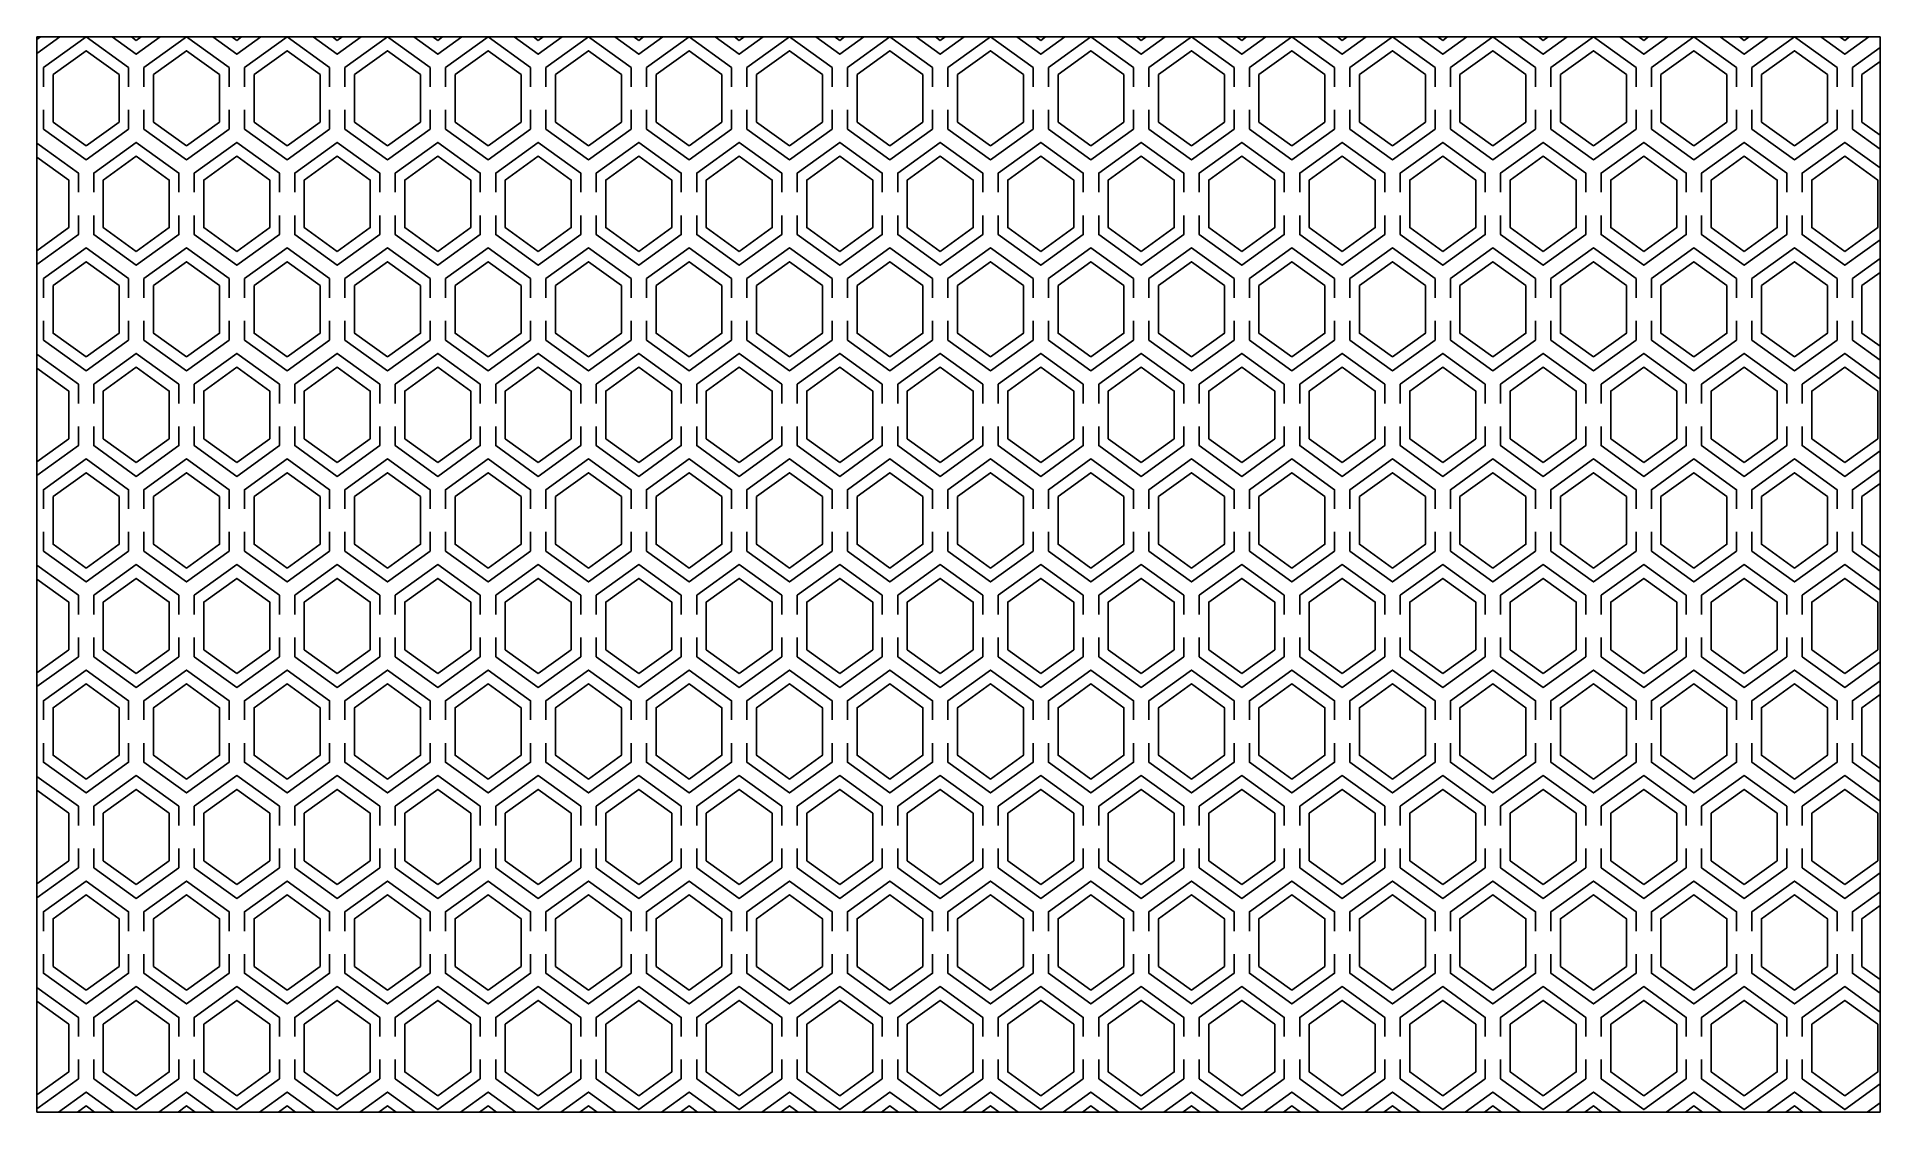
# Model space of a CAD drawing. Header units: millimetres. Extents: x 0 to 120, y 0 to 70.
import ezdxf

# ---------------------------------------------------------------- set-up
doc = ezdxf.new("R2010")
doc.units = ezdxf.units.MM
doc.layers.add('CUT', color=1, linetype='CONTINUOUS')

msp = doc.modelspace()

# ---------------------------------------------------------------- linework, layer by layer
at = {"layer": 'CUT'}
for p, q in [((0, 69.8214), (0.2474, 70)), ((0, 68.9214), (1.4945, 70)), ((6.1526, 70), (6.4713, 69.77)), ((6.4713, 69.77), (6.79, 70)), ((12.6951, 70), (13.0138, 69.77)), ((13.0138, 69.77), (13.3325, 70)), ((19.2377, 70), (19.5564, 69.77)), ((19.5564, 69.77), (19.8751, 70)), ((25.7803, 70), (26.099, 69.77)), ((26.099, 69.77), (26.4177, 70)), ((32.3228, 70), (32.6415, 69.77)), ((32.6415, 69.77), (32.9602, 70)), ((38.8654, 70), (39.1841, 69.77)), ((39.1841, 69.77), (39.5028, 70)), ((45.408, 70), (45.7267, 69.77)), ((45.7267, 69.77), (46.0454, 70)), ((51.9505, 70), (52.2692, 69.77)), ((52.2692, 69.77), (52.5879, 70)), ((58.4931, 70), (58.8118, 69.77)), ((58.8118, 69.77), (59.1305, 70)), ((65.0356, 70), (65.3543, 69.77)), ((65.3543, 69.77), (65.673, 70)), ((71.5782, 70), (71.8969, 69.77)), ((71.8969, 69.77), (72.2156, 70)), ((78.1208, 70), (78.4395, 69.77)), ((78.4395, 69.77), (78.7582, 70)), ((84.6633, 70), (84.982, 69.77)), ((84.982, 69.77), (85.3007, 70)), ((91.2059, 70), (91.5246, 69.77)), ((91.5246, 69.77), (91.8433, 70)), ((97.7485, 70), (98.0672, 69.77)), ((98.0672, 69.77), (98.3859, 70)), ((104.291, 70), (104.6097, 69.77)), ((104.6097, 69.77), (104.9284, 70)), ((110.8336, 70), (111.1523, 69.77)), ((111.1523, 69.77), (111.471, 70)), ((117.3761, 70), (117.6948, 69.77)), ((117.6948, 69.77), (118.0135, 70)), ((120, 0.6028), (119.1648, 0))]:
    msp.add_line(p, q, dxfattribs=at)
for points in [[(0, 70), (120, 70), (120, 0), (0, 0), (0, 70)], [(5.9713, 66.75), (5.9713, 68), (3.2, 70), (0.4287, 68), (0.4287, 66.75)], [(4.9055, 70), (6.4713, 68.87), (8.0371, 70)], [(12.5138, 66.75), (12.5138, 68), (9.7426, 70), (6.9713, 68), (6.9713, 66.75)], [(11.4481, 70), (13.0138, 68.87), (14.5796, 70)], [(19.0564, 66.75), (19.0564, 68), (16.2851, 70), (13.5138, 68), (13.5138, 66.75)], [(17.9906, 70), (19.5564, 68.87), (21.1222, 70)], [(25.599, 66.75), (25.599, 68), (22.8277, 70), (20.0564, 68), (20.0564, 66.75)], [(24.5332, 70), (26.099, 68.87), (27.6647, 70)], [(32.1415, 66.75), (32.1415, 68), (29.3703, 70), (26.599, 68), (26.599, 66.75)], [(31.0758, 70), (32.6415, 68.87), (34.2073, 70)], [(38.6841, 66.75), (38.6841, 68), (35.9128, 70), (33.1415, 68), (33.1415, 66.75)], [(37.6183, 70), (39.1841, 68.87), (40.7499, 70)], [(45.2267, 66.75), (45.2267, 68), (42.4554, 70), (39.6841, 68), (39.6841, 66.75)], [(44.1609, 70), (45.7267, 68.87), (47.2924, 70)], [(51.7692, 66.75), (51.7692, 68), (48.9979, 70), (46.2267, 68), (46.2267, 66.75)], [(50.7034, 70), (52.2692, 68.87), (53.835, 70)], [(58.3118, 66.75), (58.3118, 68), (55.5405, 70), (52.7692, 68), (52.7692, 66.75)], [(57.246, 70), (58.8118, 68.87), (60.3776, 70)], [(64.8543, 66.75), (64.8543, 68), (62.0831, 70), (59.3118, 68), (59.3118, 66.75)], [(63.7886, 70), (65.3543, 68.87), (66.9201, 70)], [(71.3969, 66.75), (71.3969, 68), (68.6256, 70), (65.8543, 68), (65.8543, 66.75)], [(70.3311, 70), (71.8969, 68.87), (73.4627, 70)], [(77.9395, 66.75), (77.9395, 68), (75.1682, 70), (72.3969, 68), (72.3969, 66.75)], [(76.8737, 70), (78.4395, 68.87), (80.0052, 70)], [(84.482, 66.75), (84.482, 68), (81.7108, 70), (78.9395, 68), (78.9395, 66.75)], [(83.4163, 70), (84.982, 68.87), (86.5478, 70)], [(91.0246, 66.75), (91.0246, 68), (88.2533, 70), (85.482, 68), (85.482, 66.75)], [(89.9588, 70), (91.5246, 68.87), (93.0904, 70)], [(97.5672, 66.75), (97.5672, 68), (94.7959, 70), (92.0246, 68), (92.0246, 66.75)], [(96.5014, 70), (98.0672, 68.87), (99.6329, 70)], [(104.1097, 66.75), (104.1097, 68), (101.3384, 70), (98.5672, 68), (98.5672, 66.75)], [(103.0439, 70), (104.6097, 68.87), (106.1755, 70)], [(110.6523, 66.75), (110.6523, 68), (107.881, 70), (105.1097, 68), (105.1097, 66.75)], [(109.5865, 70), (111.1523, 68.87), (112.7181, 70)], [(117.1948, 66.75), (117.1948, 68), (114.4236, 70), (111.6523, 68), (111.6523, 66.75)], [(116.1291, 70), (117.6948, 68.87), (119.2606, 70)], [(3.2, 62.9), (5.3477, 64.45), (5.3477, 67.55), (3.2, 69.1), (1.0523, 67.55), (1.0523, 64.45), (3.2, 62.9)], [(9.7426, 62.9), (11.8903, 64.45), (11.8903, 67.55), (9.7426, 69.1), (7.5948, 67.55), (7.5948, 64.45), (9.7426, 62.9)], [(16.2851, 62.9), (18.4329, 64.45), (18.4329, 67.55), (16.2851, 69.1), (14.1374, 67.55), (14.1374, 64.45), (16.2851, 62.9)], [(22.8277, 62.9), (24.9754, 64.45), (24.9754, 67.55), (22.8277, 69.1), (20.6799, 67.55), (20.6799, 64.45), (22.8277, 62.9)], [(29.3703, 62.9), (31.518, 64.45), (31.518, 67.55), (29.3703, 69.1), (27.2225, 67.55), (27.2225, 64.45), (29.3703, 62.9)], [(35.9128, 62.9), (38.0606, 64.45), (38.0606, 67.55), (35.9128, 69.1), (33.7651, 67.55), (33.7651, 64.45), (35.9128, 62.9)], [(42.4554, 62.9), (44.6031, 64.45), (44.6031, 67.55), (42.4554, 69.1), (40.3076, 67.55), (40.3076, 64.45), (42.4554, 62.9)], [(48.9979, 62.9), (51.1457, 64.45), (51.1457, 67.55), (48.9979, 69.1), (46.8502, 67.55), (46.8502, 64.45), (48.9979, 62.9)], [(55.5405, 62.9), (57.6882, 64.45), (57.6882, 67.55), (55.5405, 69.1), (53.3928, 67.55), (53.3928, 64.45), (55.5405, 62.9)], [(62.0831, 62.9), (64.2308, 64.45), (64.2308, 67.55), (62.0831, 69.1), (59.9353, 67.55), (59.9353, 64.45), (62.0831, 62.9)], [(68.6256, 62.9), (70.7734, 64.45), (70.7734, 67.55), (68.6256, 69.1), (66.4779, 67.55), (66.4779, 64.45), (68.6256, 62.9)], [(75.1682, 62.9), (77.3159, 64.45), (77.3159, 67.55), (75.1682, 69.1), (73.0204, 67.55), (73.0204, 64.45), (75.1682, 62.9)], [(81.7108, 62.9), (83.8585, 64.45), (83.8585, 67.55), (81.7108, 69.1), (79.563, 67.55), (79.563, 64.45), (81.7108, 62.9)], [(88.2533, 62.9), (90.4011, 64.45), (90.4011, 67.55), (88.2533, 69.1), (86.1056, 67.55), (86.1056, 64.45), (88.2533, 62.9)], [(94.7959, 62.9), (96.9436, 64.45), (96.9436, 67.55), (94.7959, 69.1), (92.6481, 67.55), (92.6481, 64.45), (94.7959, 62.9)], [(101.3384, 62.9), (103.4862, 64.45), (103.4862, 67.55), (101.3384, 69.1), (99.1907, 67.55), (99.1907, 64.45), (101.3384, 62.9)], [(107.881, 62.9), (110.0287, 64.45), (110.0287, 67.55), (107.881, 69.1), (105.7333, 67.55), (105.7333, 64.45), (107.881, 62.9)], [(114.4236, 62.9), (116.5713, 64.45), (116.5713, 67.55), (114.4236, 69.1), (112.2758, 67.55), (112.2758, 64.45), (114.4236, 62.9)], [(120, 69.3028), (118.1948, 68), (118.1948, 66.75)], [(120, 68.4028), (118.8184, 67.55), (118.8184, 64.45), (120, 63.5972)], [(0.4287, 65.25), (0.4287, 64), (3.2, 62), (5.9713, 64), (5.9713, 65.25)], [(6.9713, 65.25), (6.9713, 64), (9.7426, 62), (12.5138, 64), (12.5138, 65.25)], [(13.5138, 65.25), (13.5138, 64), (16.2851, 62), (19.0564, 64), (19.0564, 65.25)], [(20.0564, 65.25), (20.0564, 64), (22.8277, 62), (25.599, 64), (25.599, 65.25)], [(26.599, 65.25), (26.599, 64), (29.3703, 62), (32.1415, 64), (32.1415, 65.25)], [(33.1415, 65.25), (33.1415, 64), (35.9128, 62), (38.6841, 64), (38.6841, 65.25)], [(39.6841, 65.25), (39.6841, 64), (42.4554, 62), (45.2267, 64), (45.2267, 65.25)], [(46.2267, 65.25), (46.2267, 64), (48.9979, 62), (51.7692, 64), (51.7692, 65.25)], [(52.7692, 65.25), (52.7692, 64), (55.5405, 62), (58.3118, 64), (58.3118, 65.25)], [(59.3118, 65.25), (59.3118, 64), (62.0831, 62), (64.8543, 64), (64.8543, 65.25)], [(65.8543, 65.25), (65.8543, 64), (68.6256, 62), (71.3969, 64), (71.3969, 65.25)], [(72.3969, 65.25), (72.3969, 64), (75.1682, 62), (77.9395, 64), (77.9395, 65.25)], [(78.9395, 65.25), (78.9395, 64), (81.7108, 62), (84.482, 64), (84.482, 65.25)], [(85.482, 65.25), (85.482, 64), (88.2533, 62), (91.0246, 64), (91.0246, 65.25)], [(92.0246, 65.25), (92.0246, 64), (94.7959, 62), (97.5672, 64), (97.5672, 65.25)], [(98.5672, 65.25), (98.5672, 64), (101.3384, 62), (104.1097, 64), (104.1097, 65.25)], [(105.1097, 65.25), (105.1097, 64), (107.881, 62), (110.6523, 64), (110.6523, 65.25)], [(111.6523, 65.25), (111.6523, 64), (114.4236, 62), (117.1948, 64), (117.1948, 65.25)], [(118.1948, 65.25), (118.1948, 64), (120, 62.6972)], [(2.7, 59.88), (2.7, 61.13), (0, 63.0786)], [(9.2426, 59.88), (9.2426, 61.13), (6.4713, 63.13), (3.7, 61.13), (3.7, 59.88)], [(15.7851, 59.88), (15.7851, 61.13), (13.0138, 63.13), (10.2426, 61.13), (10.2426, 59.88)], [(22.3277, 59.88), (22.3277, 61.13), (19.5564, 63.13), (16.7851, 61.13), (16.7851, 59.88)], [(28.8703, 59.88), (28.8703, 61.13), (26.099, 63.13), (23.3277, 61.13), (23.3277, 59.88)], [(35.4128, 59.88), (35.4128, 61.13), (32.6415, 63.13), (29.8703, 61.13), (29.8703, 59.88)], [(41.9554, 59.88), (41.9554, 61.13), (39.1841, 63.13), (36.4128, 61.13), (36.4128, 59.88)], [(48.4979, 59.88), (48.4979, 61.13), (45.7267, 63.13), (42.9554, 61.13), (42.9554, 59.88)], [(55.0405, 59.88), (55.0405, 61.13), (52.2692, 63.13), (49.4979, 61.13), (49.4979, 59.88)], [(61.5831, 59.88), (61.5831, 61.13), (58.8118, 63.13), (56.0405, 61.13), (56.0405, 59.88)], [(68.1256, 59.88), (68.1256, 61.13), (65.3543, 63.13), (62.5831, 61.13), (62.5831, 59.88)], [(74.6682, 59.88), (74.6682, 61.13), (71.8969, 63.13), (69.1256, 61.13), (69.1256, 59.88)], [(81.2108, 59.88), (81.2108, 61.13), (78.4395, 63.13), (75.6682, 61.13), (75.6682, 59.88)], [(87.7533, 59.88), (87.7533, 61.13), (84.982, 63.13), (82.2108, 61.13), (82.2108, 59.88)], [(94.2959, 59.88), (94.2959, 61.13), (91.5246, 63.13), (88.7533, 61.13), (88.7533, 59.88)], [(100.8384, 59.88), (100.8384, 61.13), (98.0672, 63.13), (95.2959, 61.13), (95.2959, 59.88)], [(107.381, 59.88), (107.381, 61.13), (104.6097, 63.13), (101.8384, 61.13), (101.8384, 59.88)], [(113.9236, 59.88), (113.9236, 61.13), (111.1523, 63.13), (108.381, 61.13), (108.381, 59.88)], [(120, 61.4664), (117.6948, 63.13), (114.9236, 61.13), (114.9236, 59.88)], [(0, 56.0814), (2.0765, 57.58), (2.0765, 60.68), (0, 62.1786)], [(6.4713, 56.03), (8.619, 57.58), (8.619, 60.68), (6.4713, 62.23), (4.3235, 60.68), (4.3235, 57.58), (6.4713, 56.03)], [(13.0138, 56.03), (15.1616, 57.58), (15.1616, 60.68), (13.0138, 62.23), (10.8661, 60.68), (10.8661, 57.58), (13.0138, 56.03)], [(19.5564, 56.03), (21.7041, 57.58), (21.7041, 60.68), (19.5564, 62.23), (17.4087, 60.68), (17.4087, 57.58), (19.5564, 56.03)], [(26.099, 56.03), (28.2467, 57.58), (28.2467, 60.68), (26.099, 62.23), (23.9512, 60.68), (23.9512, 57.58), (26.099, 56.03)], [(32.6415, 56.03), (34.7893, 57.58), (34.7893, 60.68), (32.6415, 62.23), (30.4938, 60.68), (30.4938, 57.58), (32.6415, 56.03)], [(39.1841, 56.03), (41.3318, 57.58), (41.3318, 60.68), (39.1841, 62.23), (37.0364, 60.68), (37.0364, 57.58), (39.1841, 56.03)], [(45.7267, 56.03), (47.8744, 57.58), (47.8744, 60.68), (45.7267, 62.23), (43.5789, 60.68), (43.5789, 57.58), (45.7267, 56.03)], [(52.2692, 56.03), (54.417, 57.58), (54.417, 60.68), (52.2692, 62.23), (50.1215, 60.68), (50.1215, 57.58), (52.2692, 56.03)], [(58.8118, 56.03), (60.9595, 57.58), (60.9595, 60.68), (58.8118, 62.23), (56.664, 60.68), (56.664, 57.58), (58.8118, 56.03)], [(65.3543, 56.03), (67.5021, 57.58), (67.5021, 60.68), (65.3543, 62.23), (63.2066, 60.68), (63.2066, 57.58), (65.3543, 56.03)], [(71.8969, 56.03), (74.0447, 57.58), (74.0447, 60.68), (71.8969, 62.23), (69.7492, 60.68), (69.7492, 57.58), (71.8969, 56.03)], [(78.4395, 56.03), (80.5872, 57.58), (80.5872, 60.68), (78.4395, 62.23), (76.2917, 60.68), (76.2917, 57.58), (78.4395, 56.03)], [(84.982, 56.03), (87.1298, 57.58), (87.1298, 60.68), (84.982, 62.23), (82.8343, 60.68), (82.8343, 57.58), (84.982, 56.03)], [(91.5246, 56.03), (93.6723, 57.58), (93.6723, 60.68), (91.5246, 62.23), (89.3769, 60.68), (89.3769, 57.58), (91.5246, 56.03)], [(98.0672, 56.03), (100.2149, 57.58), (100.2149, 60.68), (98.0672, 62.23), (95.9194, 60.68), (95.9194, 57.58), (98.0672, 56.03)], [(104.6097, 56.03), (106.7575, 57.58), (106.7575, 60.68), (104.6097, 62.23), (102.462, 60.68), (102.462, 57.58), (104.6097, 56.03)], [(111.1523, 56.03), (113.3, 57.58), (113.3, 60.68), (111.1523, 62.23), (109.0045, 60.68), (109.0045, 57.58), (111.1523, 56.03)], [(117.6948, 56.03), (119.8426, 57.58), (119.8426, 60.68), (117.6948, 62.23), (115.5471, 60.68), (115.5471, 57.58), (117.6948, 56.03)], [(0, 55.1814), (2.7, 57.13), (2.7, 58.38)], [(3.7, 58.38), (3.7, 57.13), (6.4713, 55.13), (9.2426, 57.13), (9.2426, 58.38)], [(10.2426, 58.38), (10.2426, 57.13), (13.0138, 55.13), (15.7851, 57.13), (15.7851, 58.38)], [(16.7851, 58.38), (16.7851, 57.13), (19.5564, 55.13), (22.3277, 57.13), (22.3277, 58.38)], [(23.3277, 58.38), (23.3277, 57.13), (26.099, 55.13), (28.8703, 57.13), (28.8703, 58.38)], [(29.8703, 58.38), (29.8703, 57.13), (32.6415, 55.13), (35.4128, 57.13), (35.4128, 58.38)], [(36.4128, 58.38), (36.4128, 57.13), (39.1841, 55.13), (41.9554, 57.13), (41.9554, 58.38)], [(42.9554, 58.38), (42.9554, 57.13), (45.7267, 55.13), (48.4979, 57.13), (48.4979, 58.38)], [(49.4979, 58.38), (49.4979, 57.13), (52.2692, 55.13), (55.0405, 57.13), (55.0405, 58.38)], [(56.0405, 58.38), (56.0405, 57.13), (58.8118, 55.13), (61.5831, 57.13), (61.5831, 58.38)], [(62.5831, 58.38), (62.5831, 57.13), (65.3543, 55.13), (68.1256, 57.13), (68.1256, 58.38)], [(69.1256, 58.38), (69.1256, 57.13), (71.8969, 55.13), (74.6682, 57.13), (74.6682, 58.38)], [(75.6682, 58.38), (75.6682, 57.13), (78.4395, 55.13), (81.2108, 57.13), (81.2108, 58.38)], [(82.2108, 58.38), (82.2108, 57.13), (84.982, 55.13), (87.7533, 57.13), (87.7533, 58.38)], [(88.7533, 58.38), (88.7533, 57.13), (91.5246, 55.13), (94.2959, 57.13), (94.2959, 58.38)], [(95.2959, 58.38), (95.2959, 57.13), (98.0672, 55.13), (100.8384, 57.13), (100.8384, 58.38)], [(101.8384, 58.38), (101.8384, 57.13), (104.6097, 55.13), (107.381, 57.13), (107.381, 58.38)], [(108.381, 58.38), (108.381, 57.13), (111.1523, 55.13), (113.9236, 57.13), (113.9236, 58.38)], [(114.9236, 58.38), (114.9236, 57.13), (117.6948, 55.13), (120, 56.7936)], [(5.9713, 53.01), (5.9713, 54.26), (3.2, 56.26), (0.4287, 54.26), (0.4287, 53.01)], [(3.2, 49.16), (5.3477, 50.71), (5.3477, 53.81), (3.2, 55.36), (1.0523, 53.81), (1.0523, 50.71), (3.2, 49.16)], [(12.5138, 53.01), (12.5138, 54.26), (9.7426, 56.26), (6.9713, 54.26), (6.9713, 53.01)], [(9.7426, 49.16), (11.8903, 50.71), (11.8903, 53.81), (9.7426, 55.36), (7.5948, 53.81), (7.5948, 50.71), (9.7426, 49.16)], [(19.0564, 53.01), (19.0564, 54.26), (16.2851, 56.26), (13.5138, 54.26), (13.5138, 53.01)], [(16.2851, 49.16), (18.4329, 50.71), (18.4329, 53.81), (16.2851, 55.36), (14.1374, 53.81), (14.1374, 50.71), (16.2851, 49.16)], [(25.599, 53.01), (25.599, 54.26), (22.8277, 56.26), (20.0564, 54.26), (20.0564, 53.01)], [(22.8277, 49.16), (24.9754, 50.71), (24.9754, 53.81), (22.8277, 55.36), (20.6799, 53.81), (20.6799, 50.71), (22.8277, 49.16)], [(32.1415, 53.01), (32.1415, 54.26), (29.3703, 56.26), (26.599, 54.26), (26.599, 53.01)], [(29.3703, 49.16), (31.518, 50.71), (31.518, 53.81), (29.3703, 55.36), (27.2225, 53.81), (27.2225, 50.71), (29.3703, 49.16)], [(38.6841, 53.01), (38.6841, 54.26), (35.9128, 56.26), (33.1415, 54.26), (33.1415, 53.01)], [(35.9128, 49.16), (38.0606, 50.71), (38.0606, 53.81), (35.9128, 55.36), (33.7651, 53.81), (33.7651, 50.71), (35.9128, 49.16)], [(45.2267, 53.01), (45.2267, 54.26), (42.4554, 56.26), (39.6841, 54.26), (39.6841, 53.01)], [(42.4554, 49.16), (44.6031, 50.71), (44.6031, 53.81), (42.4554, 55.36), (40.3076, 53.81), (40.3076, 50.71), (42.4554, 49.16)], [(51.7692, 53.01), (51.7692, 54.26), (48.9979, 56.26), (46.2267, 54.26), (46.2267, 53.01)], [(48.9979, 49.16), (51.1457, 50.71), (51.1457, 53.81), (48.9979, 55.36), (46.8502, 53.81), (46.8502, 50.71), (48.9979, 49.16)], [(58.3118, 53.01), (58.3118, 54.26), (55.5405, 56.26), (52.7692, 54.26), (52.7692, 53.01)], [(55.5405, 49.16), (57.6882, 50.71), (57.6882, 53.81), (55.5405, 55.36), (53.3928, 53.81), (53.3928, 50.71), (55.5405, 49.16)], [(64.8543, 53.01), (64.8543, 54.26), (62.0831, 56.26), (59.3118, 54.26), (59.3118, 53.01)], [(62.0831, 49.16), (64.2308, 50.71), (64.2308, 53.81), (62.0831, 55.36), (59.9353, 53.81), (59.9353, 50.71), (62.0831, 49.16)], [(71.3969, 53.01), (71.3969, 54.26), (68.6256, 56.26), (65.8543, 54.26), (65.8543, 53.01)], [(68.6256, 49.16), (70.7734, 50.71), (70.7734, 53.81), (68.6256, 55.36), (66.4779, 53.81), (66.4779, 50.71), (68.6256, 49.16)], [(77.9395, 53.01), (77.9395, 54.26), (75.1682, 56.26), (72.3969, 54.26), (72.3969, 53.01)], [(75.1682, 49.16), (77.3159, 50.71), (77.3159, 53.81), (75.1682, 55.36), (73.0204, 53.81), (73.0204, 50.71), (75.1682, 49.16)], [(84.482, 53.01), (84.482, 54.26), (81.7108, 56.26), (78.9395, 54.26), (78.9395, 53.01)], [(81.7108, 49.16), (83.8585, 50.71), (83.8585, 53.81), (81.7108, 55.36), (79.563, 53.81), (79.563, 50.71), (81.7108, 49.16)], [(91.0246, 53.01), (91.0246, 54.26), (88.2533, 56.26), (85.482, 54.26), (85.482, 53.01)], [(88.2533, 49.16), (90.4011, 50.71), (90.4011, 53.81), (88.2533, 55.36), (86.1056, 53.81), (86.1056, 50.71), (88.2533, 49.16)], [(97.5672, 53.01), (97.5672, 54.26), (94.7959, 56.26), (92.0246, 54.26), (92.0246, 53.01)], [(94.7959, 49.16), (96.9436, 50.71), (96.9436, 53.81), (94.7959, 55.36), (92.6481, 53.81), (92.6481, 50.71), (94.7959, 49.16)], [(104.1097, 53.01), (104.1097, 54.26), (101.3384, 56.26), (98.5672, 54.26), (98.5672, 53.01)], [(101.3384, 49.16), (103.4862, 50.71), (103.4862, 53.81), (101.3384, 55.36), (99.1907, 53.81), (99.1907, 50.71), (101.3384, 49.16)], [(110.6523, 53.01), (110.6523, 54.26), (107.881, 56.26), (105.1097, 54.26), (105.1097, 53.01)], [(107.881, 49.16), (110.0287, 50.71), (110.0287, 53.81), (107.881, 55.36), (105.7333, 53.81), (105.7333, 50.71), (107.881, 49.16)], [(117.1948, 53.01), (117.1948, 54.26), (114.4236, 56.26), (111.6523, 54.26), (111.6523, 53.01)], [(114.4236, 49.16), (116.5713, 50.71), (116.5713, 53.81), (114.4236, 55.36), (112.2758, 53.81), (112.2758, 50.71), (114.4236, 49.16)], [(120, 55.5628), (118.1948, 54.26), (118.1948, 53.01)], [(120, 54.6628), (118.8184, 53.81), (118.8184, 50.71), (120, 49.8572)], [(0.4287, 51.51), (0.4287, 50.26), (3.2, 48.26), (5.9713, 50.26), (5.9713, 51.51)], [(6.9713, 51.51), (6.9713, 50.26), (9.7426, 48.26), (12.5138, 50.26), (12.5138, 51.51)], [(13.5138, 51.51), (13.5138, 50.26), (16.2851, 48.26), (19.0564, 50.26), (19.0564, 51.51)], [(20.0564, 51.51), (20.0564, 50.26), (22.8277, 48.26), (25.599, 50.26), (25.599, 51.51)], [(26.599, 51.51), (26.599, 50.26), (29.3703, 48.26), (32.1415, 50.26), (32.1415, 51.51)], [(33.1415, 51.51), (33.1415, 50.26), (35.9128, 48.26), (38.6841, 50.26), (38.6841, 51.51)], [(39.6841, 51.51), (39.6841, 50.26), (42.4554, 48.26), (45.2267, 50.26), (45.2267, 51.51)], [(46.2267, 51.51), (46.2267, 50.26), (48.9979, 48.26), (51.7692, 50.26), (51.7692, 51.51)], [(52.7692, 51.51), (52.7692, 50.26), (55.5405, 48.26), (58.3118, 50.26), (58.3118, 51.51)], [(59.3118, 51.51), (59.3118, 50.26), (62.0831, 48.26), (64.8543, 50.26), (64.8543, 51.51)], [(65.8543, 51.51), (65.8543, 50.26), (68.6256, 48.26), (71.3969, 50.26), (71.3969, 51.51)], [(72.3969, 51.51), (72.3969, 50.26), (75.1682, 48.26), (77.9395, 50.26), (77.9395, 51.51)], [(78.9395, 51.51), (78.9395, 50.26), (81.7108, 48.26), (84.482, 50.26), (84.482, 51.51)], [(85.482, 51.51), (85.482, 50.26), (88.2533, 48.26), (91.0246, 50.26), (91.0246, 51.51)], [(92.0246, 51.51), (92.0246, 50.26), (94.7959, 48.26), (97.5672, 50.26), (97.5672, 51.51)], [(98.5672, 51.51), (98.5672, 50.26), (101.3384, 48.26), (104.1097, 50.26), (104.1097, 51.51)], [(105.1097, 51.51), (105.1097, 50.26), (107.881, 48.26), (110.6523, 50.26), (110.6523, 51.51)], [(111.6523, 51.51), (111.6523, 50.26), (114.4236, 48.26), (117.1948, 50.26), (117.1948, 51.51)], [(118.1948, 51.51), (118.1948, 50.26), (120, 48.9572)], [(2.7, 46.14), (2.7, 47.39), (0, 49.3386)], [(9.2426, 46.14), (9.2426, 47.39), (6.4713, 49.39), (3.7, 47.39), (3.7, 46.14)], [(15.7851, 46.14), (15.7851, 47.39), (13.0138, 49.39), (10.2426, 47.39), (10.2426, 46.14)], [(22.3277, 46.14), (22.3277, 47.39), (19.5564, 49.39), (16.7851, 47.39), (16.7851, 46.14)], [(28.8703, 46.14), (28.8703, 47.39), (26.099, 49.39), (23.3277, 47.39), (23.3277, 46.14)], [(35.4128, 46.14), (35.4128, 47.39), (32.6415, 49.39), (29.8703, 47.39), (29.8703, 46.14)], [(41.9554, 46.14), (41.9554, 47.39), (39.1841, 49.39), (36.4128, 47.39), (36.4128, 46.14)], [(48.4979, 46.14), (48.4979, 47.39), (45.7267, 49.39), (42.9554, 47.39), (42.9554, 46.14)], [(55.0405, 46.14), (55.0405, 47.39), (52.2692, 49.39), (49.4979, 47.39), (49.4979, 46.14)], [(61.5831, 46.14), (61.5831, 47.39), (58.8118, 49.39), (56.0405, 47.39), (56.0405, 46.14)], [(68.1256, 46.14), (68.1256, 47.39), (65.3543, 49.39), (62.5831, 47.39), (62.5831, 46.14)], [(74.6682, 46.14), (74.6682, 47.39), (71.8969, 49.39), (69.1256, 47.39), (69.1256, 46.14)], [(81.2108, 46.14), (81.2108, 47.39), (78.4395, 49.39), (75.6682, 47.39), (75.6682, 46.14)], [(87.7533, 46.14), (87.7533, 47.39), (84.982, 49.39), (82.2108, 47.39), (82.2108, 46.14)], [(94.2959, 46.14), (94.2959, 47.39), (91.5246, 49.39), (88.7533, 47.39), (88.7533, 46.14)], [(100.8384, 46.14), (100.8384, 47.39), (98.0672, 49.39), (95.2959, 47.39), (95.2959, 46.14)], [(107.381, 46.14), (107.381, 47.39), (104.6097, 49.39), (101.8384, 47.39), (101.8384, 46.14)], [(113.9236, 46.14), (113.9236, 47.39), (111.1523, 49.39), (108.381, 47.39), (108.381, 46.14)], [(120, 47.7264), (117.6948, 49.39), (114.9236, 47.39), (114.9236, 46.14)], [(0, 42.3414), (2.0765, 43.84), (2.0765, 46.94), (0, 48.4386)], [(6.4713, 42.29), (8.619, 43.84), (8.619, 46.94), (6.4713, 48.49), (4.3235, 46.94), (4.3235, 43.84), (6.4713, 42.29)], [(13.0138, 42.29), (15.1616, 43.84), (15.1616, 46.94), (13.0138, 48.49), (10.8661, 46.94), (10.8661, 43.84), (13.0138, 42.29)], [(19.5564, 42.29), (21.7041, 43.84), (21.7041, 46.94), (19.5564, 48.49), (17.4087, 46.94), (17.4087, 43.84), (19.5564, 42.29)], [(26.099, 42.29), (28.2467, 43.84), (28.2467, 46.94), (26.099, 48.49), (23.9512, 46.94), (23.9512, 43.84), (26.099, 42.29)], [(32.6415, 42.29), (34.7893, 43.84), (34.7893, 46.94), (32.6415, 48.49), (30.4938, 46.94), (30.4938, 43.84), (32.6415, 42.29)], [(39.1841, 42.29), (41.3318, 43.84), (41.3318, 46.94), (39.1841, 48.49), (37.0364, 46.94), (37.0364, 43.84), (39.1841, 42.29)], [(45.7267, 42.29), (47.8744, 43.84), (47.8744, 46.94), (45.7267, 48.49), (43.5789, 46.94), (43.5789, 43.84), (45.7267, 42.29)], [(52.2692, 42.29), (54.417, 43.84), (54.417, 46.94), (52.2692, 48.49), (50.1215, 46.94), (50.1215, 43.84), (52.2692, 42.29)], [(58.8118, 42.29), (60.9595, 43.84), (60.9595, 46.94), (58.8118, 48.49), (56.664, 46.94), (56.664, 43.84), (58.8118, 42.29)], [(65.3543, 42.29), (67.5021, 43.84), (67.5021, 46.94), (65.3543, 48.49), (63.2066, 46.94), (63.2066, 43.84), (65.3543, 42.29)], [(71.8969, 42.29), (74.0447, 43.84), (74.0447, 46.94), (71.8969, 48.49), (69.7492, 46.94), (69.7492, 43.84), (71.8969, 42.29)], [(78.4395, 42.29), (80.5872, 43.84), (80.5872, 46.94), (78.4395, 48.49), (76.2917, 46.94), (76.2917, 43.84), (78.4395, 42.29)], [(84.982, 42.29), (87.1298, 43.84), (87.1298, 46.94), (84.982, 48.49), (82.8343, 46.94), (82.8343, 43.84), (84.982, 42.29)], [(91.5246, 42.29), (93.6723, 43.84), (93.6723, 46.94), (91.5246, 48.49), (89.3769, 46.94), (89.3769, 43.84), (91.5246, 42.29)], [(98.0672, 42.29), (100.2149, 43.84), (100.2149, 46.94), (98.0672, 48.49), (95.9194, 46.94), (95.9194, 43.84), (98.0672, 42.29)], [(104.6097, 42.29), (106.7575, 43.84), (106.7575, 46.94), (104.6097, 48.49), (102.462, 46.94), (102.462, 43.84), (104.6097, 42.29)], [(111.1523, 42.29), (113.3, 43.84), (113.3, 46.94), (111.1523, 48.49), (109.0045, 46.94), (109.0045, 43.84), (111.1523, 42.29)], [(117.6948, 42.29), (119.8426, 43.84), (119.8426, 46.94), (117.6948, 48.49), (115.5471, 46.94), (115.5471, 43.84), (117.6948, 42.29)], [(0, 41.4414), (2.7, 43.39), (2.7, 44.64)], [(3.7, 44.64), (3.7, 43.39), (6.4713, 41.39), (9.2426, 43.39), (9.2426, 44.64)], [(10.2426, 44.64), (10.2426, 43.39), (13.0138, 41.39), (15.7851, 43.39), (15.7851, 44.64)], [(16.7851, 44.64), (16.7851, 43.39), (19.5564, 41.39), (22.3277, 43.39), (22.3277, 44.64)], [(23.3277, 44.64), (23.3277, 43.39), (26.099, 41.39), (28.8703, 43.39), (28.8703, 44.64)], [(29.8703, 44.64), (29.8703, 43.39), (32.6415, 41.39), (35.4128, 43.39), (35.4128, 44.64)], [(36.4128, 44.64), (36.4128, 43.39), (39.1841, 41.39), (41.9554, 43.39), (41.9554, 44.64)], [(42.9554, 44.64), (42.9554, 43.39), (45.7267, 41.39), (48.4979, 43.39), (48.4979, 44.64)], [(49.4979, 44.64), (49.4979, 43.39), (52.2692, 41.39), (55.0405, 43.39), (55.0405, 44.64)], [(56.0405, 44.64), (56.0405, 43.39), (58.8118, 41.39), (61.5831, 43.39), (61.5831, 44.64)], [(62.5831, 44.64), (62.5831, 43.39), (65.3543, 41.39), (68.1256, 43.39), (68.1256, 44.64)], [(69.1256, 44.64), (69.1256, 43.39), (71.8969, 41.39), (74.6682, 43.39), (74.6682, 44.64)], [(75.6682, 44.64), (75.6682, 43.39), (78.4395, 41.39), (81.2108, 43.39), (81.2108, 44.64)], [(82.2108, 44.64), (82.2108, 43.39), (84.982, 41.39), (87.7533, 43.39), (87.7533, 44.64)], [(88.7533, 44.64), (88.7533, 43.39), (91.5246, 41.39), (94.2959, 43.39), (94.2959, 44.64)], [(95.2959, 44.64), (95.2959, 43.39), (98.0672, 41.39), (100.8384, 43.39), (100.8384, 44.64)], [(101.8384, 44.64), (101.8384, 43.39), (104.6097, 41.39), (107.381, 43.39), (107.381, 44.64)], [(108.381, 44.64), (108.381, 43.39), (111.1523, 41.39), (113.9236, 43.39), (113.9236, 44.64)], [(114.9236, 44.64), (114.9236, 43.39), (117.6948, 41.39), (120, 43.0536)], [(5.9713, 39.27), (5.9713, 40.52), (3.2, 42.52), (0.4287, 40.52), (0.4287, 39.27)], [(12.5138, 39.27), (12.5138, 40.52), (9.7426, 42.52), (6.9713, 40.52), (6.9713, 39.27)], [(19.0564, 39.27), (19.0564, 40.52), (16.2851, 42.52), (13.5138, 40.52), (13.5138, 39.27)], [(25.599, 39.27), (25.599, 40.52), (22.8277, 42.52), (20.0564, 40.52), (20.0564, 39.27)], [(32.1415, 39.27), (32.1415, 40.52), (29.3703, 42.52), (26.599, 40.52), (26.599, 39.27)], [(38.6841, 39.27), (38.6841, 40.52), (35.9128, 42.52), (33.1415, 40.52), (33.1415, 39.27)], [(45.2267, 39.27), (45.2267, 40.52), (42.4554, 42.52), (39.6841, 40.52), (39.6841, 39.27)], [(51.7692, 39.27), (51.7692, 40.52), (48.9979, 42.52), (46.2267, 40.52), (46.2267, 39.27)], [(58.3118, 39.27), (58.3118, 40.52), (55.5405, 42.52), (52.7692, 40.52), (52.7692, 39.27)], [(64.8543, 39.27), (64.8543, 40.52), (62.0831, 42.52), (59.3118, 40.52), (59.3118, 39.27)], [(71.3969, 39.27), (71.3969, 40.52), (68.6256, 42.52), (65.8543, 40.52), (65.8543, 39.27)], [(77.9395, 39.27), (77.9395, 40.52), (75.1682, 42.52), (72.3969, 40.52), (72.3969, 39.27)], [(84.482, 39.27), (84.482, 40.52), (81.7108, 42.52), (78.9395, 40.52), (78.9395, 39.27)], [(91.0246, 39.27), (91.0246, 40.52), (88.2533, 42.52), (85.482, 40.52), (85.482, 39.27)], [(97.5672, 39.27), (97.5672, 40.52), (94.7959, 42.52), (92.0246, 40.52), (92.0246, 39.27)], [(104.1097, 39.27), (104.1097, 40.52), (101.3384, 42.52), (98.5672, 40.52), (98.5672, 39.27)], [(110.6523, 39.27), (110.6523, 40.52), (107.881, 42.52), (105.1097, 40.52), (105.1097, 39.27)], [(117.1948, 39.27), (117.1948, 40.52), (114.4236, 42.52), (111.6523, 40.52), (111.6523, 39.27)], [(3.2, 35.42), (5.3477, 36.97), (5.3477, 40.07), (3.2, 41.62), (1.0523, 40.07), (1.0523, 36.97), (3.2, 35.42)], [(9.7426, 35.42), (11.8903, 36.97), (11.8903, 40.07), (9.7426, 41.62), (7.5948, 40.07), (7.5948, 36.97), (9.7426, 35.42)], [(16.2851, 35.42), (18.4329, 36.97), (18.4329, 40.07), (16.2851, 41.62), (14.1374, 40.07), (14.1374, 36.97), (16.2851, 35.42)], [(22.8277, 35.42), (24.9754, 36.97), (24.9754, 40.07), (22.8277, 41.62), (20.6799, 40.07), (20.6799, 36.97), (22.8277, 35.42)], [(29.3703, 35.42), (31.518, 36.97), (31.518, 40.07), (29.3703, 41.62), (27.2225, 40.07), (27.2225, 36.97), (29.3703, 35.42)], [(35.9128, 35.42), (38.0606, 36.97), (38.0606, 40.07), (35.9128, 41.62), (33.7651, 40.07), (33.7651, 36.97), (35.9128, 35.42)], [(42.4554, 35.42), (44.6031, 36.97), (44.6031, 40.07), (42.4554, 41.62), (40.3076, 40.07), (40.3076, 36.97), (42.4554, 35.42)], [(48.9979, 35.42), (51.1457, 36.97), (51.1457, 40.07), (48.9979, 41.62), (46.8502, 40.07), (46.8502, 36.97), (48.9979, 35.42)], [(55.5405, 35.42), (57.6882, 36.97), (57.6882, 40.07), (55.5405, 41.62), (53.3928, 40.07), (53.3928, 36.97), (55.5405, 35.42)], [(62.0831, 35.42), (64.2308, 36.97), (64.2308, 40.07), (62.0831, 41.62), (59.9353, 40.07), (59.9353, 36.97), (62.0831, 35.42)], [(68.6256, 35.42), (70.7734, 36.97), (70.7734, 40.07), (68.6256, 41.62), (66.4779, 40.07), (66.4779, 36.97), (68.6256, 35.42)], [(75.1682, 35.42), (77.3159, 36.97), (77.3159, 40.07), (75.1682, 41.62), (73.0204, 40.07), (73.0204, 36.97), (75.1682, 35.42)], [(81.7108, 35.42), (83.8585, 36.97), (83.8585, 40.07), (81.7108, 41.62), (79.563, 40.07), (79.563, 36.97), (81.7108, 35.42)], [(88.2533, 35.42), (90.4011, 36.97), (90.4011, 40.07), (88.2533, 41.62), (86.1056, 40.07), (86.1056, 36.97), (88.2533, 35.42)], [(94.7959, 35.42), (96.9436, 36.97), (96.9436, 40.07), (94.7959, 41.62), (92.6481, 40.07), (92.6481, 36.97), (94.7959, 35.42)], [(101.3384, 35.42), (103.4862, 36.97), (103.4862, 40.07), (101.3384, 41.62), (99.1907, 40.07), (99.1907, 36.97), (101.3384, 35.42)], [(107.881, 35.42), (110.0287, 36.97), (110.0287, 40.07), (107.881, 41.62), (105.7333, 40.07), (105.7333, 36.97), (107.881, 35.42)], [(114.4236, 35.42), (116.5713, 36.97), (116.5713, 40.07), (114.4236, 41.62), (112.2758, 40.07), (112.2758, 36.97), (114.4236, 35.42)], [(120, 41.8228), (118.1948, 40.52), (118.1948, 39.27)], [(120, 40.9228), (118.8184, 40.07), (118.8184, 36.97), (120, 36.1172)], [(0.4287, 37.77), (0.4287, 36.52), (3.2, 34.52), (5.9713, 36.52), (5.9713, 37.77)], [(6.9713, 37.77), (6.9713, 36.52), (9.7426, 34.52), (12.5138, 36.52), (12.5138, 37.77)], [(13.5138, 37.77), (13.5138, 36.52), (16.2851, 34.52), (19.0564, 36.52), (19.0564, 37.77)], [(20.0564, 37.77), (20.0564, 36.52), (22.8277, 34.52), (25.599, 36.52), (25.599, 37.77)], [(26.599, 37.77), (26.599, 36.52), (29.3703, 34.52), (32.1415, 36.52), (32.1415, 37.77)], [(33.1415, 37.77), (33.1415, 36.52), (35.9128, 34.52), (38.6841, 36.52), (38.6841, 37.77)], [(39.6841, 37.77), (39.6841, 36.52), (42.4554, 34.52), (45.2267, 36.52), (45.2267, 37.77)], [(46.2267, 37.77), (46.2267, 36.52), (48.9979, 34.52), (51.7692, 36.52), (51.7692, 37.77)], [(52.7692, 37.77), (52.7692, 36.52), (55.5405, 34.52), (58.3118, 36.52), (58.3118, 37.77)], [(59.3118, 37.77), (59.3118, 36.52), (62.0831, 34.52), (64.8543, 36.52), (64.8543, 37.77)], [(65.8543, 37.77), (65.8543, 36.52), (68.6256, 34.52), (71.3969, 36.52), (71.3969, 37.77)], [(72.3969, 37.77), (72.3969, 36.52), (75.1682, 34.52), (77.9395, 36.52), (77.9395, 37.77)], [(78.9395, 37.77), (78.9395, 36.52), (81.7108, 34.52), (84.482, 36.52), (84.482, 37.77)], [(85.482, 37.77), (85.482, 36.52), (88.2533, 34.52), (91.0246, 36.52), (91.0246, 37.77)], [(92.0246, 37.77), (92.0246, 36.52), (94.7959, 34.52), (97.5672, 36.52), (97.5672, 37.77)], [(98.5672, 37.77), (98.5672, 36.52), (101.3384, 34.52), (104.1097, 36.52), (104.1097, 37.77)], [(105.1097, 37.77), (105.1097, 36.52), (107.881, 34.52), (110.6523, 36.52), (110.6523, 37.77)], [(111.6523, 37.77), (111.6523, 36.52), (114.4236, 34.52), (117.1948, 36.52), (117.1948, 37.77)], [(118.1948, 37.77), (118.1948, 36.52), (120, 35.2172)], [(2.7, 32.4), (2.7, 33.65), (0, 35.5986)], [(9.2426, 32.4), (9.2426, 33.65), (6.4713, 35.65), (3.7, 33.65), (3.7, 32.4)], [(15.7851, 32.4), (15.7851, 33.65), (13.0138, 35.65), (10.2426, 33.65), (10.2426, 32.4)], [(22.3277, 32.4), (22.3277, 33.65), (19.5564, 35.65), (16.7851, 33.65), (16.7851, 32.4)], [(28.8703, 32.4), (28.8703, 33.65), (26.099, 35.65), (23.3277, 33.65), (23.3277, 32.4)], [(35.4128, 32.4), (35.4128, 33.65), (32.6415, 35.65), (29.8703, 33.65), (29.8703, 32.4)], [(41.9554, 32.4), (41.9554, 33.65), (39.1841, 35.65), (36.4128, 33.65), (36.4128, 32.4)], [(48.4979, 32.4), (48.4979, 33.65), (45.7267, 35.65), (42.9554, 33.65), (42.9554, 32.4)], [(55.0405, 32.4), (55.0405, 33.65), (52.2692, 35.65), (49.4979, 33.65), (49.4979, 32.4)], [(61.5831, 32.4), (61.5831, 33.65), (58.8118, 35.65), (56.0405, 33.65), (56.0405, 32.4)], [(68.1256, 32.4), (68.1256, 33.65), (65.3543, 35.65), (62.5831, 33.65), (62.5831, 32.4)], [(74.6682, 32.4), (74.6682, 33.65), (71.8969, 35.65), (69.1256, 33.65), (69.1256, 32.4)], [(81.2108, 32.4), (81.2108, 33.65), (78.4395, 35.65), (75.6682, 33.65), (75.6682, 32.4)], [(87.7533, 32.4), (87.7533, 33.65), (84.982, 35.65), (82.2108, 33.65), (82.2108, 32.4)], [(94.2959, 32.4), (94.2959, 33.65), (91.5246, 35.65), (88.7533, 33.65), (88.7533, 32.4)], [(100.8384, 32.4), (100.8384, 33.65), (98.0672, 35.65), (95.2959, 33.65), (95.2959, 32.4)], [(107.381, 32.4), (107.381, 33.65), (104.6097, 35.65), (101.8384, 33.65), (101.8384, 32.4)], [(113.9236, 32.4), (113.9236, 33.65), (111.1523, 35.65), (108.381, 33.65), (108.381, 32.4)], [(120, 33.9864), (117.6948, 35.65), (114.9236, 33.65), (114.9236, 32.4)], [(0, 28.6014), (2.0765, 30.1), (2.0765, 33.2), (0, 34.6986)], [(6.4713, 28.55), (8.619, 30.1), (8.619, 33.2), (6.4713, 34.75), (4.3235, 33.2), (4.3235, 30.1), (6.4713, 28.55)], [(13.0138, 28.55), (15.1616, 30.1), (15.1616, 33.2), (13.0138, 34.75), (10.8661, 33.2), (10.8661, 30.1), (13.0138, 28.55)], [(19.5564, 28.55), (21.7041, 30.1), (21.7041, 33.2), (19.5564, 34.75), (17.4087, 33.2), (17.4087, 30.1), (19.5564, 28.55)], [(26.099, 28.55), (28.2467, 30.1), (28.2467, 33.2), (26.099, 34.75), (23.9512, 33.2), (23.9512, 30.1), (26.099, 28.55)], [(32.6415, 28.55), (34.7893, 30.1), (34.7893, 33.2), (32.6415, 34.75), (30.4938, 33.2), (30.4938, 30.1), (32.6415, 28.55)], [(39.1841, 28.55), (41.3318, 30.1), (41.3318, 33.2), (39.1841, 34.75), (37.0364, 33.2), (37.0364, 30.1), (39.1841, 28.55)], [(45.7267, 28.55), (47.8744, 30.1), (47.8744, 33.2), (45.7267, 34.75), (43.5789, 33.2), (43.5789, 30.1), (45.7267, 28.55)], [(52.2692, 28.55), (54.417, 30.1), (54.417, 33.2), (52.2692, 34.75), (50.1215, 33.2), (50.1215, 30.1), (52.2692, 28.55)], [(58.8118, 28.55), (60.9595, 30.1), (60.9595, 33.2), (58.8118, 34.75), (56.664, 33.2), (56.664, 30.1), (58.8118, 28.55)], [(65.3543, 28.55), (67.5021, 30.1), (67.5021, 33.2), (65.3543, 34.75), (63.2066, 33.2), (63.2066, 30.1), (65.3543, 28.55)], [(71.8969, 28.55), (74.0447, 30.1), (74.0447, 33.2), (71.8969, 34.75), (69.7492, 33.2), (69.7492, 30.1), (71.8969, 28.55)], [(78.4395, 28.55), (80.5872, 30.1), (80.5872, 33.2), (78.4395, 34.75), (76.2917, 33.2), (76.2917, 30.1), (78.4395, 28.55)], [(84.982, 28.55), (87.1298, 30.1), (87.1298, 33.2), (84.982, 34.75), (82.8343, 33.2), (82.8343, 30.1), (84.982, 28.55)], [(91.5246, 28.55), (93.6723, 30.1), (93.6723, 33.2), (91.5246, 34.75), (89.3769, 33.2), (89.3769, 30.1), (91.5246, 28.55)], [(98.0672, 28.55), (100.2149, 30.1), (100.2149, 33.2), (98.0672, 34.75), (95.9194, 33.2), (95.9194, 30.1), (98.0672, 28.55)], [(104.6097, 28.55), (106.7575, 30.1), (106.7575, 33.2), (104.6097, 34.75), (102.462, 33.2), (102.462, 30.1), (104.6097, 28.55)], [(111.1523, 28.55), (113.3, 30.1), (113.3, 33.2), (111.1523, 34.75), (109.0045, 33.2), (109.0045, 30.1), (111.1523, 28.55)], [(117.6948, 28.55), (119.8426, 30.1), (119.8426, 33.2), (117.6948, 34.75), (115.5471, 33.2), (115.5471, 30.1), (117.6948, 28.55)], [(0, 27.7014), (2.7, 29.65), (2.7, 30.9)], [(3.7, 30.9), (3.7, 29.65), (6.4713, 27.65), (9.2426, 29.65), (9.2426, 30.9)], [(10.2426, 30.9), (10.2426, 29.65), (13.0138, 27.65), (15.7851, 29.65), (15.7851, 30.9)], [(16.7851, 30.9), (16.7851, 29.65), (19.5564, 27.65), (22.3277, 29.65), (22.3277, 30.9)], [(23.3277, 30.9), (23.3277, 29.65), (26.099, 27.65), (28.8703, 29.65), (28.8703, 30.9)], [(29.8703, 30.9), (29.8703, 29.65), (32.6415, 27.65), (35.4128, 29.65), (35.4128, 30.9)], [(36.4128, 30.9), (36.4128, 29.65), (39.1841, 27.65), (41.9554, 29.65), (41.9554, 30.9)], [(42.9554, 30.9), (42.9554, 29.65), (45.7267, 27.65), (48.4979, 29.65), (48.4979, 30.9)], [(49.4979, 30.9), (49.4979, 29.65), (52.2692, 27.65), (55.0405, 29.65), (55.0405, 30.9)], [(56.0405, 30.9), (56.0405, 29.65), (58.8118, 27.65), (61.5831, 29.65), (61.5831, 30.9)], [(62.5831, 30.9), (62.5831, 29.65), (65.3543, 27.65), (68.1256, 29.65), (68.1256, 30.9)], [(69.1256, 30.9), (69.1256, 29.65), (71.8969, 27.65), (74.6682, 29.65), (74.6682, 30.9)], [(75.6682, 30.9), (75.6682, 29.65), (78.4395, 27.65), (81.2108, 29.65), (81.2108, 30.9)], [(82.2108, 30.9), (82.2108, 29.65), (84.982, 27.65), (87.7533, 29.65), (87.7533, 30.9)], [(88.7533, 30.9), (88.7533, 29.65), (91.5246, 27.65), (94.2959, 29.65), (94.2959, 30.9)], [(95.2959, 30.9), (95.2959, 29.65), (98.0672, 27.65), (100.8384, 29.65), (100.8384, 30.9)], [(101.8384, 30.9), (101.8384, 29.65), (104.6097, 27.65), (107.381, 29.65), (107.381, 30.9)], [(108.381, 30.9), (108.381, 29.65), (111.1523, 27.65), (113.9236, 29.65), (113.9236, 30.9)], [(114.9236, 30.9), (114.9236, 29.65), (117.6948, 27.65), (120, 29.3136)], [(5.9713, 25.53), (5.9713, 26.78), (3.2, 28.78), (0.4287, 26.78), (0.4287, 25.53)], [(3.2, 21.68), (5.3477, 23.23), (5.3477, 26.33), (3.2, 27.88), (1.0523, 26.33), (1.0523, 23.23), (3.2, 21.68)], [(12.5138, 25.53), (12.5138, 26.78), (9.7426, 28.78), (6.9713, 26.78), (6.9713, 25.53)], [(9.7426, 21.68), (11.8903, 23.23), (11.8903, 26.33), (9.7426, 27.88), (7.5948, 26.33), (7.5948, 23.23), (9.7426, 21.68)], [(19.0564, 25.53), (19.0564, 26.78), (16.2851, 28.78), (13.5138, 26.78), (13.5138, 25.53)], [(16.2851, 21.68), (18.4329, 23.23), (18.4329, 26.33), (16.2851, 27.88), (14.1374, 26.33), (14.1374, 23.23), (16.2851, 21.68)], [(25.599, 25.53), (25.599, 26.78), (22.8277, 28.78), (20.0564, 26.78), (20.0564, 25.53)], [(22.8277, 21.68), (24.9754, 23.23), (24.9754, 26.33), (22.8277, 27.88), (20.6799, 26.33), (20.6799, 23.23), (22.8277, 21.68)], [(32.1415, 25.53), (32.1415, 26.78), (29.3703, 28.78), (26.599, 26.78), (26.599, 25.53)], [(29.3703, 21.68), (31.518, 23.23), (31.518, 26.33), (29.3703, 27.88), (27.2225, 26.33), (27.2225, 23.23), (29.3703, 21.68)], [(38.6841, 25.53), (38.6841, 26.78), (35.9128, 28.78), (33.1415, 26.78), (33.1415, 25.53)], [(35.9128, 21.68), (38.0606, 23.23), (38.0606, 26.33), (35.9128, 27.88), (33.7651, 26.33), (33.7651, 23.23), (35.9128, 21.68)], [(45.2267, 25.53), (45.2267, 26.78), (42.4554, 28.78), (39.6841, 26.78), (39.6841, 25.53)], [(42.4554, 21.68), (44.6031, 23.23), (44.6031, 26.33), (42.4554, 27.88), (40.3076, 26.33), (40.3076, 23.23), (42.4554, 21.68)], [(51.7692, 25.53), (51.7692, 26.78), (48.9979, 28.78), (46.2267, 26.78), (46.2267, 25.53)], [(48.9979, 21.68), (51.1457, 23.23), (51.1457, 26.33), (48.9979, 27.88), (46.8502, 26.33), (46.8502, 23.23), (48.9979, 21.68)], [(58.3118, 25.53), (58.3118, 26.78), (55.5405, 28.78), (52.7692, 26.78), (52.7692, 25.53)], [(55.5405, 21.68), (57.6882, 23.23), (57.6882, 26.33), (55.5405, 27.88), (53.3928, 26.33), (53.3928, 23.23), (55.5405, 21.68)], [(64.8543, 25.53), (64.8543, 26.78), (62.0831, 28.78), (59.3118, 26.78), (59.3118, 25.53)], [(62.0831, 21.68), (64.2308, 23.23), (64.2308, 26.33), (62.0831, 27.88), (59.9353, 26.33), (59.9353, 23.23), (62.0831, 21.68)], [(71.3969, 25.53), (71.3969, 26.78), (68.6256, 28.78), (65.8543, 26.78), (65.8543, 25.53)], [(68.6256, 21.68), (70.7734, 23.23), (70.7734, 26.33), (68.6256, 27.88), (66.4779, 26.33), (66.4779, 23.23), (68.6256, 21.68)], [(77.9395, 25.53), (77.9395, 26.78), (75.1682, 28.78), (72.3969, 26.78), (72.3969, 25.53)], [(75.1682, 21.68), (77.3159, 23.23), (77.3159, 26.33), (75.1682, 27.88), (73.0204, 26.33), (73.0204, 23.23), (75.1682, 21.68)], [(84.482, 25.53), (84.482, 26.78), (81.7108, 28.78), (78.9395, 26.78), (78.9395, 25.53)], [(81.7108, 21.68), (83.8585, 23.23), (83.8585, 26.33), (81.7108, 27.88), (79.563, 26.33), (79.563, 23.23), (81.7108, 21.68)], [(91.0246, 25.53), (91.0246, 26.78), (88.2533, 28.78), (85.482, 26.78), (85.482, 25.53)], [(88.2533, 21.68), (90.4011, 23.23), (90.4011, 26.33), (88.2533, 27.88), (86.1056, 26.33), (86.1056, 23.23), (88.2533, 21.68)], [(97.5672, 25.53), (97.5672, 26.78), (94.7959, 28.78), (92.0246, 26.78), (92.0246, 25.53)], [(94.7959, 21.68), (96.9436, 23.23), (96.9436, 26.33), (94.7959, 27.88), (92.6481, 26.33), (92.6481, 23.23), (94.7959, 21.68)], [(104.1097, 25.53), (104.1097, 26.78), (101.3384, 28.78), (98.5672, 26.78), (98.5672, 25.53)], [(101.3384, 21.68), (103.4862, 23.23), (103.4862, 26.33), (101.3384, 27.88), (99.1907, 26.33), (99.1907, 23.23), (101.3384, 21.68)], [(110.6523, 25.53), (110.6523, 26.78), (107.881, 28.78), (105.1097, 26.78), (105.1097, 25.53)], [(107.881, 21.68), (110.0287, 23.23), (110.0287, 26.33), (107.881, 27.88), (105.7333, 26.33), (105.7333, 23.23), (107.881, 21.68)], [(117.1948, 25.53), (117.1948, 26.78), (114.4236, 28.78), (111.6523, 26.78), (111.6523, 25.53)], [(114.4236, 21.68), (116.5713, 23.23), (116.5713, 26.33), (114.4236, 27.88), (112.2758, 26.33), (112.2758, 23.23), (114.4236, 21.68)], [(120, 28.0828), (118.1948, 26.78), (118.1948, 25.53)], [(120, 27.1828), (118.8184, 26.33), (118.8184, 23.23), (120, 22.3772)], [(0.4287, 24.03), (0.4287, 22.78), (3.2, 20.78), (5.9713, 22.78), (5.9713, 24.03)], [(6.9713, 24.03), (6.9713, 22.78), (9.7426, 20.78), (12.5138, 22.78), (12.5138, 24.03)], [(13.5138, 24.03), (13.5138, 22.78), (16.2851, 20.78), (19.0564, 22.78), (19.0564, 24.03)], [(20.0564, 24.03), (20.0564, 22.78), (22.8277, 20.78), (25.599, 22.78), (25.599, 24.03)], [(26.599, 24.03), (26.599, 22.78), (29.3703, 20.78), (32.1415, 22.78), (32.1415, 24.03)], [(33.1415, 24.03), (33.1415, 22.78), (35.9128, 20.78), (38.6841, 22.78), (38.6841, 24.03)], [(39.6841, 24.03), (39.6841, 22.78), (42.4554, 20.78), (45.2267, 22.78), (45.2267, 24.03)], [(46.2267, 24.03), (46.2267, 22.78), (48.9979, 20.78), (51.7692, 22.78), (51.7692, 24.03)], [(52.7692, 24.03), (52.7692, 22.78), (55.5405, 20.78), (58.3118, 22.78), (58.3118, 24.03)], [(59.3118, 24.03), (59.3118, 22.78), (62.0831, 20.78), (64.8543, 22.78), (64.8543, 24.03)], [(65.8543, 24.03), (65.8543, 22.78), (68.6256, 20.78), (71.3969, 22.78), (71.3969, 24.03)], [(72.3969, 24.03), (72.3969, 22.78), (75.1682, 20.78), (77.9395, 22.78), (77.9395, 24.03)], [(78.9395, 24.03), (78.9395, 22.78), (81.7108, 20.78), (84.482, 22.78), (84.482, 24.03)], [(85.482, 24.03), (85.482, 22.78), (88.2533, 20.78), (91.0246, 22.78), (91.0246, 24.03)], [(92.0246, 24.03), (92.0246, 22.78), (94.7959, 20.78), (97.5672, 22.78), (97.5672, 24.03)], [(98.5672, 24.03), (98.5672, 22.78), (101.3384, 20.78), (104.1097, 22.78), (104.1097, 24.03)], [(105.1097, 24.03), (105.1097, 22.78), (107.881, 20.78), (110.6523, 22.78), (110.6523, 24.03)], [(111.6523, 24.03), (111.6523, 22.78), (114.4236, 20.78), (117.1948, 22.78), (117.1948, 24.03)], [(118.1948, 24.03), (118.1948, 22.78), (120, 21.4772)], [(2.7, 18.66), (2.7, 19.91), (0, 21.8586)], [(9.2426, 18.66), (9.2426, 19.91), (6.4713, 21.91), (3.7, 19.91), (3.7, 18.66)], [(15.7851, 18.66), (15.7851, 19.91), (13.0138, 21.91), (10.2426, 19.91), (10.2426, 18.66)], [(22.3277, 18.66), (22.3277, 19.91), (19.5564, 21.91), (16.7851, 19.91), (16.7851, 18.66)], [(28.8703, 18.66), (28.8703, 19.91), (26.099, 21.91), (23.3277, 19.91), (23.3277, 18.66)], [(35.4128, 18.66), (35.4128, 19.91), (32.6415, 21.91), (29.8703, 19.91), (29.8703, 18.66)], [(41.9554, 18.66), (41.9554, 19.91), (39.1841, 21.91), (36.4128, 19.91), (36.4128, 18.66)], [(48.4979, 18.66), (48.4979, 19.91), (45.7267, 21.91), (42.9554, 19.91), (42.9554, 18.66)], [(55.0405, 18.66), (55.0405, 19.91), (52.2692, 21.91), (49.4979, 19.91), (49.4979, 18.66)], [(61.5831, 18.66), (61.5831, 19.91), (58.8118, 21.91), (56.0405, 19.91), (56.0405, 18.66)], [(68.1256, 18.66), (68.1256, 19.91), (65.3543, 21.91), (62.5831, 19.91), (62.5831, 18.66)], [(74.6682, 18.66), (74.6682, 19.91), (71.8969, 21.91), (69.1256, 19.91), (69.1256, 18.66)], [(81.2108, 18.66), (81.2108, 19.91), (78.4395, 21.91), (75.6682, 19.91), (75.6682, 18.66)], [(87.7533, 18.66), (87.7533, 19.91), (84.982, 21.91), (82.2108, 19.91), (82.2108, 18.66)], [(94.2959, 18.66), (94.2959, 19.91), (91.5246, 21.91), (88.7533, 19.91), (88.7533, 18.66)], [(100.8384, 18.66), (100.8384, 19.91), (98.0672, 21.91), (95.2959, 19.91), (95.2959, 18.66)], [(107.381, 18.66), (107.381, 19.91), (104.6097, 21.91), (101.8384, 19.91), (101.8384, 18.66)], [(113.9236, 18.66), (113.9236, 19.91), (111.1523, 21.91), (108.381, 19.91), (108.381, 18.66)], [(120, 20.2464), (117.6948, 21.91), (114.9236, 19.91), (114.9236, 18.66)], [(0, 14.8614), (2.0765, 16.36), (2.0765, 19.46), (0, 20.9586)], [(6.4713, 14.81), (8.619, 16.36), (8.619, 19.46), (6.4713, 21.01), (4.3235, 19.46), (4.3235, 16.36), (6.4713, 14.81)], [(13.0138, 14.81), (15.1616, 16.36), (15.1616, 19.46), (13.0138, 21.01), (10.8661, 19.46), (10.8661, 16.36), (13.0138, 14.81)], [(19.5564, 14.81), (21.7041, 16.36), (21.7041, 19.46), (19.5564, 21.01), (17.4087, 19.46), (17.4087, 16.36), (19.5564, 14.81)], [(26.099, 14.81), (28.2467, 16.36), (28.2467, 19.46), (26.099, 21.01), (23.9512, 19.46), (23.9512, 16.36), (26.099, 14.81)], [(32.6415, 14.81), (34.7893, 16.36), (34.7893, 19.46), (32.6415, 21.01), (30.4938, 19.46), (30.4938, 16.36), (32.6415, 14.81)], [(39.1841, 14.81), (41.3318, 16.36), (41.3318, 19.46), (39.1841, 21.01), (37.0364, 19.46), (37.0364, 16.36), (39.1841, 14.81)], [(45.7267, 14.81), (47.8744, 16.36), (47.8744, 19.46), (45.7267, 21.01), (43.5789, 19.46), (43.5789, 16.36), (45.7267, 14.81)], [(52.2692, 14.81), (54.417, 16.36), (54.417, 19.46), (52.2692, 21.01), (50.1215, 19.46), (50.1215, 16.36), (52.2692, 14.81)], [(58.8118, 14.81), (60.9595, 16.36), (60.9595, 19.46), (58.8118, 21.01), (56.664, 19.46), (56.664, 16.36), (58.8118, 14.81)], [(65.3543, 14.81), (67.5021, 16.36), (67.5021, 19.46), (65.3543, 21.01), (63.2066, 19.46), (63.2066, 16.36), (65.3543, 14.81)], [(71.8969, 14.81), (74.0447, 16.36), (74.0447, 19.46), (71.8969, 21.01), (69.7492, 19.46), (69.7492, 16.36), (71.8969, 14.81)], [(78.4395, 14.81), (80.5872, 16.36), (80.5872, 19.46), (78.4395, 21.01), (76.2917, 19.46), (76.2917, 16.36), (78.4395, 14.81)], [(84.982, 14.81), (87.1298, 16.36), (87.1298, 19.46), (84.982, 21.01), (82.8343, 19.46), (82.8343, 16.36), (84.982, 14.81)], [(91.5246, 14.81), (93.6723, 16.36), (93.6723, 19.46), (91.5246, 21.01), (89.3769, 19.46), (89.3769, 16.36), (91.5246, 14.81)], [(98.0672, 14.81), (100.2149, 16.36), (100.2149, 19.46), (98.0672, 21.01), (95.9194, 19.46), (95.9194, 16.36), (98.0672, 14.81)], [(104.6097, 14.81), (106.7575, 16.36), (106.7575, 19.46), (104.6097, 21.01), (102.462, 19.46), (102.462, 16.36), (104.6097, 14.81)], [(111.1523, 14.81), (113.3, 16.36), (113.3, 19.46), (111.1523, 21.01), (109.0045, 19.46), (109.0045, 16.36), (111.1523, 14.81)], [(117.6948, 14.81), (119.8426, 16.36), (119.8426, 19.46), (117.6948, 21.01), (115.5471, 19.46), (115.5471, 16.36), (117.6948, 14.81)], [(0, 13.9614), (2.7, 15.91), (2.7, 17.16)], [(3.7, 17.16), (3.7, 15.91), (6.4713, 13.91), (9.2426, 15.91), (9.2426, 17.16)], [(10.2426, 17.16), (10.2426, 15.91), (13.0138, 13.91), (15.7851, 15.91), (15.7851, 17.16)], [(16.7851, 17.16), (16.7851, 15.91), (19.5564, 13.91), (22.3277, 15.91), (22.3277, 17.16)], [(23.3277, 17.16), (23.3277, 15.91), (26.099, 13.91), (28.8703, 15.91), (28.8703, 17.16)], [(29.8703, 17.16), (29.8703, 15.91), (32.6415, 13.91), (35.4128, 15.91), (35.4128, 17.16)], [(36.4128, 17.16), (36.4128, 15.91), (39.1841, 13.91), (41.9554, 15.91), (41.9554, 17.16)], [(42.9554, 17.16), (42.9554, 15.91), (45.7267, 13.91), (48.4979, 15.91), (48.4979, 17.16)], [(49.4979, 17.16), (49.4979, 15.91), (52.2692, 13.91), (55.0405, 15.91), (55.0405, 17.16)], [(56.0405, 17.16), (56.0405, 15.91), (58.8118, 13.91), (61.5831, 15.91), (61.5831, 17.16)], [(62.5831, 17.16), (62.5831, 15.91), (65.3543, 13.91), (68.1256, 15.91), (68.1256, 17.16)], [(69.1256, 17.16), (69.1256, 15.91), (71.8969, 13.91), (74.6682, 15.91), (74.6682, 17.16)], [(75.6682, 17.16), (75.6682, 15.91), (78.4395, 13.91), (81.2108, 15.91), (81.2108, 17.16)], [(82.2108, 17.16), (82.2108, 15.91), (84.982, 13.91), (87.7533, 15.91), (87.7533, 17.16)], [(88.7533, 17.16), (88.7533, 15.91), (91.5246, 13.91), (94.2959, 15.91), (94.2959, 17.16)], [(95.2959, 17.16), (95.2959, 15.91), (98.0672, 13.91), (100.8384, 15.91), (100.8384, 17.16)], [(101.8384, 17.16), (101.8384, 15.91), (104.6097, 13.91), (107.381, 15.91), (107.381, 17.16)], [(108.381, 17.16), (108.381, 15.91), (111.1523, 13.91), (113.9236, 15.91), (113.9236, 17.16)], [(114.9236, 17.16), (114.9236, 15.91), (117.6948, 13.91), (120, 15.5736)], [(5.9713, 11.79), (5.9713, 13.04), (3.2, 15.04), (0.4287, 13.04), (0.4287, 11.79)], [(12.5138, 11.79), (12.5138, 13.04), (9.7426, 15.04), (6.9713, 13.04), (6.9713, 11.79)], [(19.0564, 11.79), (19.0564, 13.04), (16.2851, 15.04), (13.5138, 13.04), (13.5138, 11.79)], [(25.599, 11.79), (25.599, 13.04), (22.8277, 15.04), (20.0564, 13.04), (20.0564, 11.79)], [(32.1415, 11.79), (32.1415, 13.04), (29.3703, 15.04), (26.599, 13.04), (26.599, 11.79)], [(38.6841, 11.79), (38.6841, 13.04), (35.9128, 15.04), (33.1415, 13.04), (33.1415, 11.79)], [(45.2267, 11.79), (45.2267, 13.04), (42.4554, 15.04), (39.6841, 13.04), (39.6841, 11.79)], [(51.7692, 11.79), (51.7692, 13.04), (48.9979, 15.04), (46.2267, 13.04), (46.2267, 11.79)], [(58.3118, 11.79), (58.3118, 13.04), (55.5405, 15.04), (52.7692, 13.04), (52.7692, 11.79)], [(64.8543, 11.79), (64.8543, 13.04), (62.0831, 15.04), (59.3118, 13.04), (59.3118, 11.79)], [(71.3969, 11.79), (71.3969, 13.04), (68.6256, 15.04), (65.8543, 13.04), (65.8543, 11.79)], [(77.9395, 11.79), (77.9395, 13.04), (75.1682, 15.04), (72.3969, 13.04), (72.3969, 11.79)], [(84.482, 11.79), (84.482, 13.04), (81.7108, 15.04), (78.9395, 13.04), (78.9395, 11.79)], [(91.0246, 11.79), (91.0246, 13.04), (88.2533, 15.04), (85.482, 13.04), (85.482, 11.79)], [(97.5672, 11.79), (97.5672, 13.04), (94.7959, 15.04), (92.0246, 13.04), (92.0246, 11.79)], [(104.1097, 11.79), (104.1097, 13.04), (101.3384, 15.04), (98.5672, 13.04), (98.5672, 11.79)], [(110.6523, 11.79), (110.6523, 13.04), (107.881, 15.04), (105.1097, 13.04), (105.1097, 11.79)], [(117.1948, 11.79), (117.1948, 13.04), (114.4236, 15.04), (111.6523, 13.04), (111.6523, 11.79)], [(3.2, 7.94), (5.3477, 9.49), (5.3477, 12.59), (3.2, 14.14), (1.0523, 12.59), (1.0523, 9.49), (3.2, 7.94)], [(9.7426, 7.94), (11.8903, 9.49), (11.8903, 12.59), (9.7426, 14.14), (7.5948, 12.59), (7.5948, 9.49), (9.7426, 7.94)], [(16.2851, 7.94), (18.4329, 9.49), (18.4329, 12.59), (16.2851, 14.14), (14.1374, 12.59), (14.1374, 9.49), (16.2851, 7.94)], [(22.8277, 7.94), (24.9754, 9.49), (24.9754, 12.59), (22.8277, 14.14), (20.6799, 12.59), (20.6799, 9.49), (22.8277, 7.94)], [(29.3703, 7.94), (31.518, 9.49), (31.518, 12.59), (29.3703, 14.14), (27.2225, 12.59), (27.2225, 9.49), (29.3703, 7.94)], [(35.9128, 7.94), (38.0606, 9.49), (38.0606, 12.59), (35.9128, 14.14), (33.7651, 12.59), (33.7651, 9.49), (35.9128, 7.94)], [(42.4554, 7.94), (44.6031, 9.49), (44.6031, 12.59), (42.4554, 14.14), (40.3076, 12.59), (40.3076, 9.49), (42.4554, 7.94)], [(48.9979, 7.94), (51.1457, 9.49), (51.1457, 12.59), (48.9979, 14.14), (46.8502, 12.59), (46.8502, 9.49), (48.9979, 7.94)], [(55.5405, 7.94), (57.6882, 9.49), (57.6882, 12.59), (55.5405, 14.14), (53.3928, 12.59), (53.3928, 9.49), (55.5405, 7.94)], [(62.0831, 7.94), (64.2308, 9.49), (64.2308, 12.59), (62.0831, 14.14), (59.9353, 12.59), (59.9353, 9.49), (62.0831, 7.94)], [(68.6256, 7.94), (70.7734, 9.49), (70.7734, 12.59), (68.6256, 14.14), (66.4779, 12.59), (66.4779, 9.49), (68.6256, 7.94)], [(75.1682, 7.94), (77.3159, 9.49), (77.3159, 12.59), (75.1682, 14.14), (73.0204, 12.59), (73.0204, 9.49), (75.1682, 7.94)], [(81.7108, 7.94), (83.8585, 9.49), (83.8585, 12.59), (81.7108, 14.14), (79.563, 12.59), (79.563, 9.49), (81.7108, 7.94)], [(88.2533, 7.94), (90.4011, 9.49), (90.4011, 12.59), (88.2533, 14.14), (86.1056, 12.59), (86.1056, 9.49), (88.2533, 7.94)], [(94.7959, 7.94), (96.9436, 9.49), (96.9436, 12.59), (94.7959, 14.14), (92.6481, 12.59), (92.6481, 9.49), (94.7959, 7.94)], [(101.3384, 7.94), (103.4862, 9.49), (103.4862, 12.59), (101.3384, 14.14), (99.1907, 12.59), (99.1907, 9.49), (101.3384, 7.94)], [(107.881, 7.94), (110.0287, 9.49), (110.0287, 12.59), (107.881, 14.14), (105.7333, 12.59), (105.7333, 9.49), (107.881, 7.94)], [(114.4236, 7.94), (116.5713, 9.49), (116.5713, 12.59), (114.4236, 14.14), (112.2758, 12.59), (112.2758, 9.49), (114.4236, 7.94)], [(120, 14.3428), (118.1948, 13.04), (118.1948, 11.79)], [(120, 13.4428), (118.8184, 12.59), (118.8184, 9.49), (120, 8.6372)], [(0.4287, 10.29), (0.4287, 9.04), (3.2, 7.04), (5.9713, 9.04), (5.9713, 10.29)], [(6.9713, 10.29), (6.9713, 9.04), (9.7426, 7.04), (12.5138, 9.04), (12.5138, 10.29)], [(13.5138, 10.29), (13.5138, 9.04), (16.2851, 7.04), (19.0564, 9.04), (19.0564, 10.29)], [(20.0564, 10.29), (20.0564, 9.04), (22.8277, 7.04), (25.599, 9.04), (25.599, 10.29)], [(26.599, 10.29), (26.599, 9.04), (29.3703, 7.04), (32.1415, 9.04), (32.1415, 10.29)], [(33.1415, 10.29), (33.1415, 9.04), (35.9128, 7.04), (38.6841, 9.04), (38.6841, 10.29)], [(39.6841, 10.29), (39.6841, 9.04), (42.4554, 7.04), (45.2267, 9.04), (45.2267, 10.29)], [(46.2267, 10.29), (46.2267, 9.04), (48.9979, 7.04), (51.7692, 9.04), (51.7692, 10.29)], [(52.7692, 10.29), (52.7692, 9.04), (55.5405, 7.04), (58.3118, 9.04), (58.3118, 10.29)], [(59.3118, 10.29), (59.3118, 9.04), (62.0831, 7.04), (64.8543, 9.04), (64.8543, 10.29)], [(65.8543, 10.29), (65.8543, 9.04), (68.6256, 7.04), (71.3969, 9.04), (71.3969, 10.29)], [(72.3969, 10.29), (72.3969, 9.04), (75.1682, 7.04), (77.9395, 9.04), (77.9395, 10.29)], [(78.9395, 10.29), (78.9395, 9.04), (81.7108, 7.04), (84.482, 9.04), (84.482, 10.29)], [(85.482, 10.29), (85.482, 9.04), (88.2533, 7.04), (91.0246, 9.04), (91.0246, 10.29)], [(92.0246, 10.29), (92.0246, 9.04), (94.7959, 7.04), (97.5672, 9.04), (97.5672, 10.29)], [(98.5672, 10.29), (98.5672, 9.04), (101.3384, 7.04), (104.1097, 9.04), (104.1097, 10.29)], [(105.1097, 10.29), (105.1097, 9.04), (107.881, 7.04), (110.6523, 9.04), (110.6523, 10.29)], [(111.6523, 10.29), (111.6523, 9.04), (114.4236, 7.04), (117.1948, 9.04), (117.1948, 10.29)], [(118.1948, 10.29), (118.1948, 9.04), (120, 7.7372)], [(2.7, 4.92), (2.7, 6.17), (0, 8.1186)], [(0, 1.1214), (2.0765, 2.62), (2.0765, 5.72), (0, 7.2186)], [(9.2426, 4.92), (9.2426, 6.17), (6.4713, 8.17), (3.7, 6.17), (3.7, 4.92)], [(6.4713, 1.07), (8.619, 2.62), (8.619, 5.72), (6.4713, 7.27), (4.3235, 5.72), (4.3235, 2.62), (6.4713, 1.07)], [(15.7851, 4.92), (15.7851, 6.17), (13.0138, 8.17), (10.2426, 6.17), (10.2426, 4.92)], [(13.0138, 1.07), (15.1616, 2.62), (15.1616, 5.72), (13.0138, 7.27), (10.8661, 5.72), (10.8661, 2.62), (13.0138, 1.07)], [(22.3277, 4.92), (22.3277, 6.17), (19.5564, 8.17), (16.7851, 6.17), (16.7851, 4.92)], [(19.5564, 1.07), (21.7041, 2.62), (21.7041, 5.72), (19.5564, 7.27), (17.4087, 5.72), (17.4087, 2.62), (19.5564, 1.07)], [(28.8703, 4.92), (28.8703, 6.17), (26.099, 8.17), (23.3277, 6.17), (23.3277, 4.92)], [(26.099, 1.07), (28.2467, 2.62), (28.2467, 5.72), (26.099, 7.27), (23.9512, 5.72), (23.9512, 2.62), (26.099, 1.07)], [(35.4128, 4.92), (35.4128, 6.17), (32.6415, 8.17), (29.8703, 6.17), (29.8703, 4.92)], [(32.6415, 1.07), (34.7893, 2.62), (34.7893, 5.72), (32.6415, 7.27), (30.4938, 5.72), (30.4938, 2.62), (32.6415, 1.07)], [(41.9554, 4.92), (41.9554, 6.17), (39.1841, 8.17), (36.4128, 6.17), (36.4128, 4.92)], [(39.1841, 1.07), (41.3318, 2.62), (41.3318, 5.72), (39.1841, 7.27), (37.0364, 5.72), (37.0364, 2.62), (39.1841, 1.07)], [(48.4979, 4.92), (48.4979, 6.17), (45.7267, 8.17), (42.9554, 6.17), (42.9554, 4.92)], [(45.7267, 1.07), (47.8744, 2.62), (47.8744, 5.72), (45.7267, 7.27), (43.5789, 5.72), (43.5789, 2.62), (45.7267, 1.07)], [(55.0405, 4.92), (55.0405, 6.17), (52.2692, 8.17), (49.4979, 6.17), (49.4979, 4.92)], [(52.2692, 1.07), (54.417, 2.62), (54.417, 5.72), (52.2692, 7.27), (50.1215, 5.72), (50.1215, 2.62), (52.2692, 1.07)], [(61.5831, 4.92), (61.5831, 6.17), (58.8118, 8.17), (56.0405, 6.17), (56.0405, 4.92)], [(58.8118, 1.07), (60.9595, 2.62), (60.9595, 5.72), (58.8118, 7.27), (56.664, 5.72), (56.664, 2.62), (58.8118, 1.07)], [(68.1256, 4.92), (68.1256, 6.17), (65.3543, 8.17), (62.5831, 6.17), (62.5831, 4.92)], [(65.3543, 1.07), (67.5021, 2.62), (67.5021, 5.72), (65.3543, 7.27), (63.2066, 5.72), (63.2066, 2.62), (65.3543, 1.07)], [(74.6682, 4.92), (74.6682, 6.17), (71.8969, 8.17), (69.1256, 6.17), (69.1256, 4.92)], [(71.8969, 1.07), (74.0447, 2.62), (74.0447, 5.72), (71.8969, 7.27), (69.7492, 5.72), (69.7492, 2.62), (71.8969, 1.07)], [(81.2108, 4.92), (81.2108, 6.17), (78.4395, 8.17), (75.6682, 6.17), (75.6682, 4.92)], [(78.4395, 1.07), (80.5872, 2.62), (80.5872, 5.72), (78.4395, 7.27), (76.2917, 5.72), (76.2917, 2.62), (78.4395, 1.07)], [(87.7533, 4.92), (87.7533, 6.17), (84.982, 8.17), (82.2108, 6.17), (82.2108, 4.92)], [(84.982, 1.07), (87.1298, 2.62), (87.1298, 5.72), (84.982, 7.27), (82.8343, 5.72), (82.8343, 2.62), (84.982, 1.07)], [(94.2959, 4.92), (94.2959, 6.17), (91.5246, 8.17), (88.7533, 6.17), (88.7533, 4.92)], [(91.5246, 1.07), (93.6723, 2.62), (93.6723, 5.72), (91.5246, 7.27), (89.3769, 5.72), (89.3769, 2.62), (91.5246, 1.07)], [(100.8384, 4.92), (100.8384, 6.17), (98.0672, 8.17), (95.2959, 6.17), (95.2959, 4.92)], [(98.0672, 1.07), (100.2149, 2.62), (100.2149, 5.72), (98.0672, 7.27), (95.9194, 5.72), (95.9194, 2.62), (98.0672, 1.07)], [(107.381, 4.92), (107.381, 6.17), (104.6097, 8.17), (101.8384, 6.17), (101.8384, 4.92)], [(104.6097, 1.07), (106.7575, 2.62), (106.7575, 5.72), (104.6097, 7.27), (102.462, 5.72), (102.462, 2.62), (104.6097, 1.07)], [(113.9236, 4.92), (113.9236, 6.17), (111.1523, 8.17), (108.381, 6.17), (108.381, 4.92)], [(111.1523, 1.07), (113.3, 2.62), (113.3, 5.72), (111.1523, 7.27), (109.0045, 5.72), (109.0045, 2.62), (111.1523, 1.07)], [(120, 6.5064), (117.6948, 8.17), (114.9236, 6.17), (114.9236, 4.92)], [(117.6948, 1.07), (119.8426, 2.62), (119.8426, 5.72), (117.6948, 7.27), (115.5471, 5.72), (115.5471, 2.62), (117.6948, 1.07)], [(0, 0.2214), (2.7, 2.17), (2.7, 3.42)], [(3.7, 3.42), (3.7, 2.17), (6.4713, 0.17), (9.2426, 2.17), (9.2426, 3.42)], [(10.2426, 3.42), (10.2426, 2.17), (13.0138, 0.17), (15.7851, 2.17), (15.7851, 3.42)], [(16.7851, 3.42), (16.7851, 2.17), (19.5564, 0.17), (22.3277, 2.17), (22.3277, 3.42)], [(23.3277, 3.42), (23.3277, 2.17), (26.099, 0.17), (28.8703, 2.17), (28.8703, 3.42)], [(29.8703, 3.42), (29.8703, 2.17), (32.6415, 0.17), (35.4128, 2.17), (35.4128, 3.42)], [(36.4128, 3.42), (36.4128, 2.17), (39.1841, 0.17), (41.9554, 2.17), (41.9554, 3.42)], [(42.9554, 3.42), (42.9554, 2.17), (45.7267, 0.17), (48.4979, 2.17), (48.4979, 3.42)], [(49.4979, 3.42), (49.4979, 2.17), (52.2692, 0.17), (55.0405, 2.17), (55.0405, 3.42)], [(56.0405, 3.42), (56.0405, 2.17), (58.8118, 0.17), (61.5831, 2.17), (61.5831, 3.42)], [(62.5831, 3.42), (62.5831, 2.17), (65.3543, 0.17), (68.1256, 2.17), (68.1256, 3.42)], [(69.1256, 3.42), (69.1256, 2.17), (71.8969, 0.17), (74.6682, 2.17), (74.6682, 3.42)], [(75.6682, 3.42), (75.6682, 2.17), (78.4395, 0.17), (81.2108, 2.17), (81.2108, 3.42)], [(82.2108, 3.42), (82.2108, 2.17), (84.982, 0.17), (87.7533, 2.17), (87.7533, 3.42)], [(88.7533, 3.42), (88.7533, 2.17), (91.5246, 0.17), (94.2959, 2.17), (94.2959, 3.42)], [(95.2959, 3.42), (95.2959, 2.17), (98.0672, 0.17), (100.8384, 2.17), (100.8384, 3.42)], [(101.8384, 3.42), (101.8384, 2.17), (104.6097, 0.17), (107.381, 2.17), (107.381, 3.42)], [(108.381, 3.42), (108.381, 2.17), (111.1523, 0.17), (113.9236, 2.17), (113.9236, 3.42)], [(114.9236, 3.42), (114.9236, 2.17), (117.6948, 0.17), (120, 1.8336)], [(5.0013, 0), (3.2, 1.3), (1.3987, 0)], [(11.5439, 0), (9.7426, 1.3), (7.9412, 0)], [(18.0865, 0), (16.2851, 1.3), (14.4838, 0)], [(24.629, 0), (22.8277, 1.3), (21.0264, 0)], [(31.1716, 0), (29.3703, 1.3), (27.5689, 0)], [(37.7141, 0), (35.9128, 1.3), (34.1115, 0)], [(44.2567, 0), (42.4554, 1.3), (40.654, 0)], [(50.7993, 0), (48.9979, 1.3), (47.1966, 0)], [(57.3418, 0), (55.5405, 1.3), (53.7392, 0)], [(63.8844, 0), (62.0831, 1.3), (60.2817, 0)], [(70.427, 0), (68.6256, 1.3), (66.8243, 0)], [(76.9695, 0), (75.1682, 1.3), (73.3669, 0)], [(83.5121, 0), (81.7108, 1.3), (79.9094, 0)], [(90.0546, 0), (88.2533, 1.3), (86.452, 0)], [(96.5972, 0), (94.7959, 1.3), (92.9945, 0)], [(103.1398, 0), (101.3384, 1.3), (99.5371, 0)], [(109.6823, 0), (107.881, 1.3), (106.0797, 0)], [(116.2249, 0), (114.4236, 1.3), (112.6222, 0)], [(3.7543, 0), (3.2, 0.4), (2.6457, 0)], [(10.2968, 0), (9.7426, 0.4), (9.1883, 0)], [(16.8394, 0), (16.2851, 0.4), (15.7309, 0)], [(23.3819, 0), (22.8277, 0.4), (22.2734, 0)], [(29.9245, 0), (29.3703, 0.4), (28.816, 0)], [(36.4671, 0), (35.9128, 0.4), (35.3586, 0)], [(43.0096, 0), (42.4554, 0.4), (41.9011, 0)], [(49.5522, 0), (48.9979, 0.4), (48.4437, 0)], [(56.0948, 0), (55.5405, 0.4), (54.9862, 0)], [(62.6373, 0), (62.0831, 0.4), (61.5288, 0)], [(69.1799, 0), (68.6256, 0.4), (68.0714, 0)], [(75.7224, 0), (75.1682, 0.4), (74.6139, 0)], [(82.265, 0), (81.7108, 0.4), (81.1565, 0)], [(88.8076, 0), (88.2533, 0.4), (87.6991, 0)], [(95.3501, 0), (94.7959, 0.4), (94.2416, 0)], [(101.8927, 0), (101.3384, 0.4), (100.7842, 0)], [(108.4353, 0), (107.881, 0.4), (107.3267, 0)], [(114.9778, 0), (114.4236, 0.4), (113.8693, 0)]]:
    msp.add_lwpolyline(points, dxfattribs=at)

doc.saveas('drawing.dxf')
